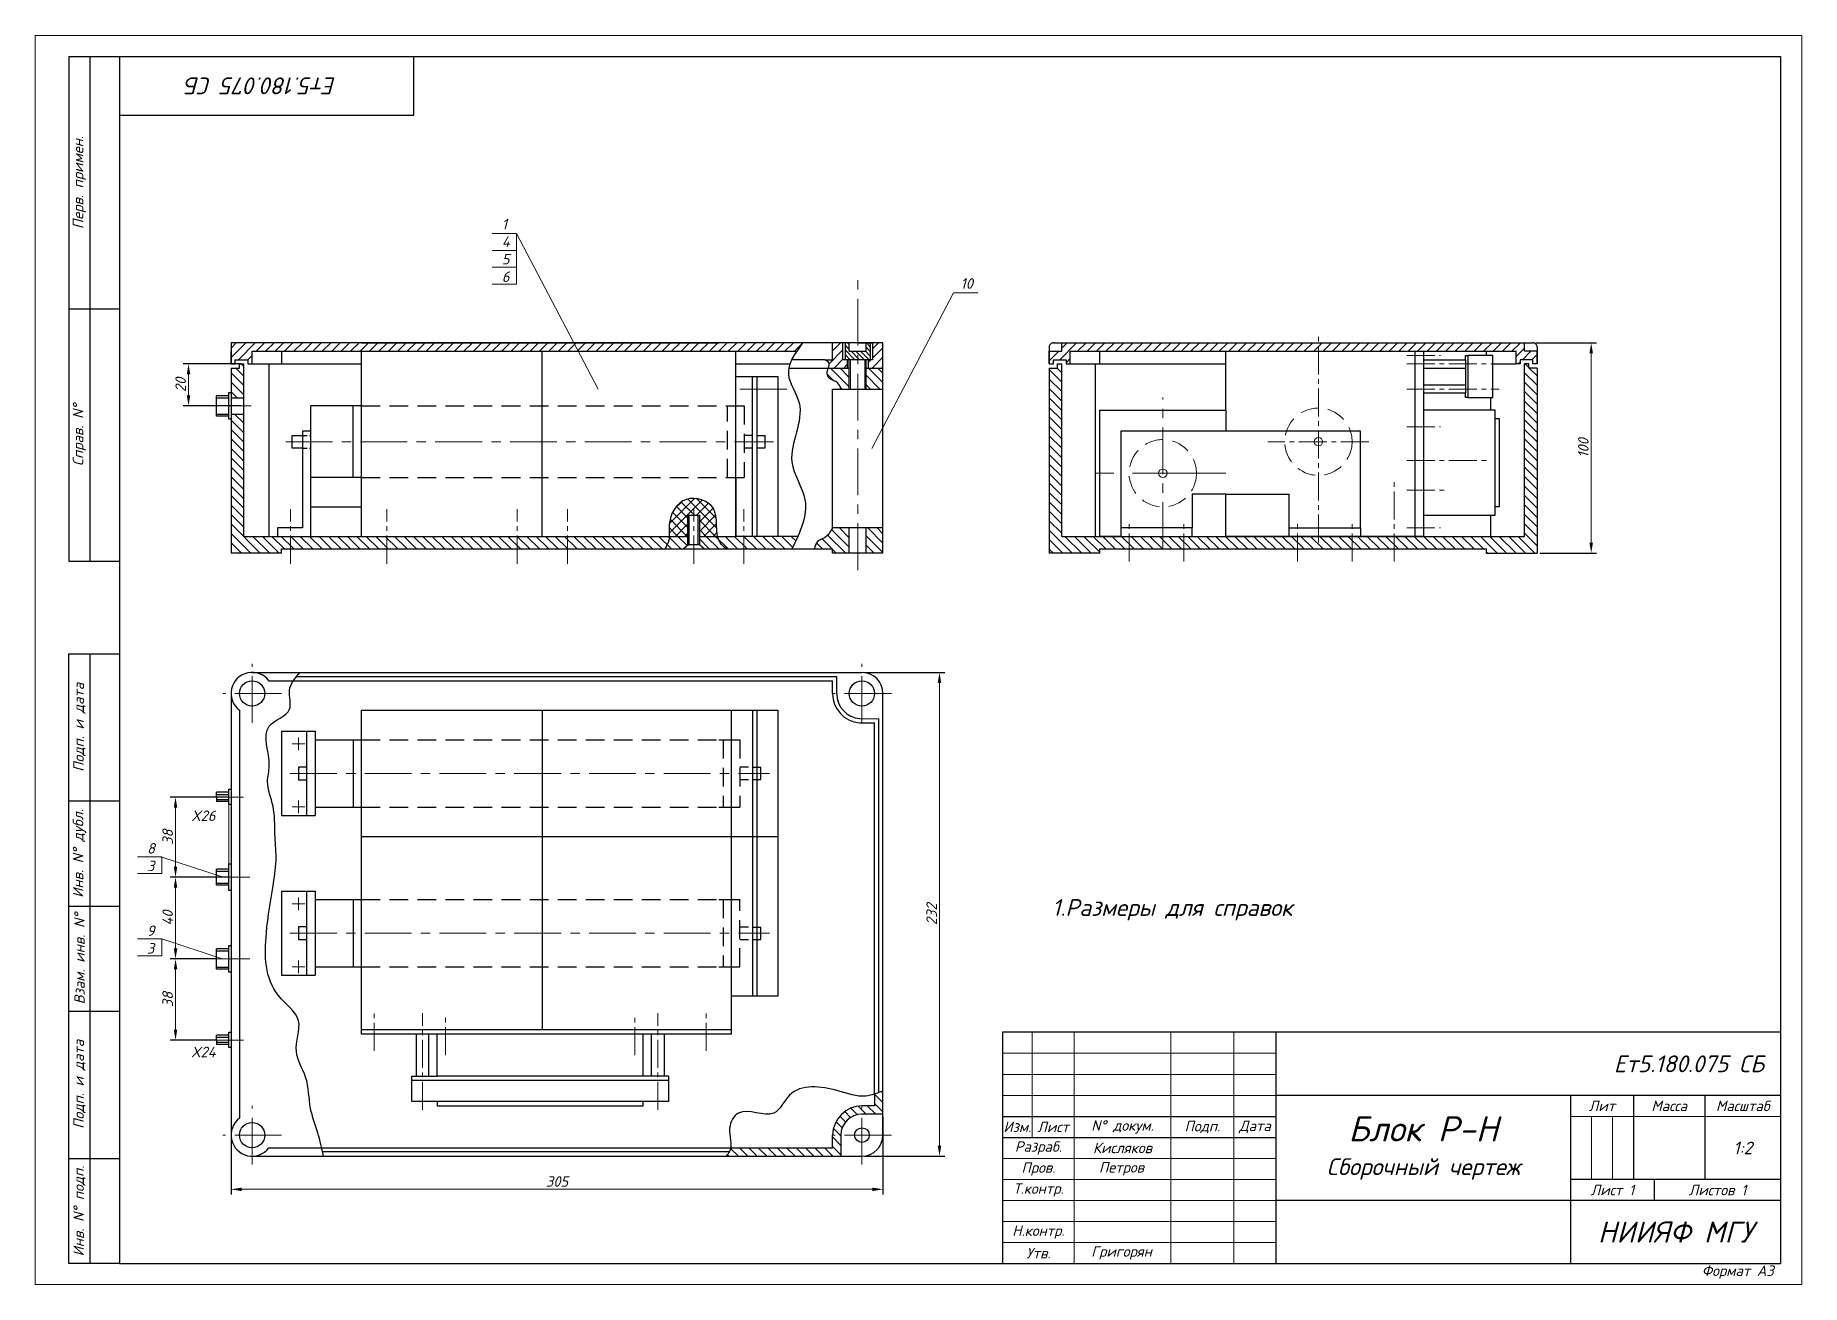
# Model space of a CAD drawing. Header units: millimetres. Extents: x 133 to 553, y -1 to 296.
import ezdxf

# ---------------------------------------------------------------- set-up
doc = ezdxf.new("R2010")
doc.units = ezdxf.units.MM
for name, pattern in [('ACAD_ISO10W100', [18, 12, -3, 0, -3]), ('CENTER', [50.8, 31.75, -6.35, 6.35, -6.35]), ('CENTER2', [28.575, 19.05, -3.175, 3.175, -3.175]), ('CENTERX2', [101.6, 63.5, -12.7, 12.7, -12.7]), ('HIDDEN2', [4.7625, 3.175, -1.5875]), ('HIDDENX2', [19.05, 12.7, -6.35])]:
    doc.linetypes.add(name, pattern=pattern)
doc.styles.add('Тип А Наклон', font='isocpeur.ttf', dxfattribs={"oblique": 15, "height": 2.5})
doc.dimstyles.new('ISO-25', dxfattribs={"dimtxt": 5, "dimasz": 2.5, "dimexe": 1.25, "dimexo": 0.625, "dimtad": 1, "dimtxsty": 'Тип А Наклон', "dimcen": 2.5, "dimadec": 0, "dimazin": 0, "dimtfac": 1, "dimtmove": 0, "dimatfit": 3, "dimfxl": 1, "dimlwd": 15, "dimarcsym": 0})

msp = doc.modelspace()

# ---------------------------------------------------------------- texts
at = {"linetype": 'CENTER', "lineweight": 15, "ltscale": 0.35, "insert": (187.635, 284.186), "char_height": 4, "width": 70, "attachment_point": 5, "rotation": 180, "style": 'Тип А Наклон'}
msp.add_mtext(' Ет5.180.075 СБ', dxfattribs=at)
at = {"lineweight": 18, "char_height": 2.5, "attachment_point": 5, "rotation": 90, "style": 'Тип А Наклон'}
for s, insert, width in [('{\\fISOCPEUR|b0|i0|c204|p34;Перв. примен.}', (143.135, 261.186), 60), ('{\\fISOCPEUR|b0|i0|c204|p34;Справ.\\fISOCPEUR|b0|i0|c0|p34; N%%D}', (143.135, 201.186), 60), ('{\\fISOCPEUR|b0|i0|c204|p34;Подп. и дата}', (143.135, 131.686), 35), ('{\\fISOCPEUR|b0|i0|c204|p34;Инв. \\fISOCPEUR|b0|i0|c0|p34;N%%D\\fISOCPEUR|b0|i0|c204|p34; дубл.}', (143.135, 101.686), 25), ('{\\fISOCPEUR|b0|i0|c204|p34;Взам. инв. \\fISOCPEUR|b0|i0|c0|p34;N%%D}', (143.135, 76.686), 25), ('{\\fISOCPEUR|b0|i0|c204|p34;Подп. и дата}', (143.135, 46.817), 34.73809), ('{\\fISOCPEUR|b0|i0|c204|p34;Инв. \\fISOCPEUR|b0|i0|c0|p34;N%%D\\fISOCPEUR|b0|i0|c204|p34; подп.}', (143.135, 16.686), 25)]:
    msp.add_mtext(s, dxfattribs=dict(at, insert=insert, width=width))
at = {"linetype": 'Continuous', "lineweight": 15, "ltscale": 0.35, "char_height": 2.5, "width": 3.30218, "style": 'Тип А Наклон'}
for s, insert, attachment_point in [('1\\P4\\P5\\P6', (243.562, 252.565), 1), ('10', (355.582, 238.449), 3), ('8\\P3', (159.198, 104.149), 1), ('9\\P3', (159.152, 84.555), 1)]:
    msp.add_mtext(s, dxfattribs=dict(at, insert=insert, attachment_point=attachment_point))
at = {"linetype": 'CENTER', "lineweight": 15, "ltscale": 0.35, "style": 'Тип А Наклон'}
for s, insert, char_height, width, attachment_point in [('\\pi6.9132;X26', (162.771, 111.922), 2.5, 19.74627, 1), ('1.Размеры для справок', (374.376, 88.301), 4, 199.17789, 4), ('\\pi6.7882;X24', (162.869, 55.741), 2.5, 19.74627, 1), ('                              Ет5.180.075 СБ', (487.635, 51.686), 4, 120, 5), ('{\\H2.4x;Блок Р-Н\\P\\H0.66669x;Сборочный чертеж}', (462.635, 31.686), 2.5, 70, 5), ('НИИЯФ МГУ', (522.635, 11.686), 5, 50, 5)]:
    msp.add_mtext(s, dxfattribs=dict(at, insert=insert, char_height=char_height, width=width, attachment_point=attachment_point))
at = {"lineweight": 18, "char_height": 2.5, "attachment_point": 5, "style": 'Тип А Наклон'}
for s, insert, width in [('{\\fISOCPEUR|b0|i0|c204|p34;Лит}', (505.135, 41.686), 15), ('{\\fISOCPEUR|b0|i0|c204|p34;Масса}', (521.135, 41.686), 17), ('{\\fISOCPEUR|b0|i0|c204|p34;Масштаб}', (538.635, 41.686), 18), ('{\\fISOCPEUR|b0|i0|c204|p34;Изм.}', (366.135, 36.686), 7), ('{\\fISOCPEUR|b0|i0|c204|p34;Лист}', (374.635, 36.686), 10), ('{\\fISOCPEUR|b0|i0|c0|p34;N%%D\\fISOCPEUR|b0|i0|c204|p34; докум.}', (391.135, 36.686), 23), ('{\\fISOCPEUR|b0|i0|c204|p34;Подп}.', (410.135, 36.686), 15), ('{\\fISOCPEUR|b0|i0|c204|p34;Дата}', (422.635, 36.686), 10), ('{\\fISOCPEUR|b0|i0|c204|p34;Разраб.}', (371.135, 31.686), 17), ('Кисляков', (391.135, 31.686), 23), ('{\\fISOCPEUR|b0|i0|c204|p34;Пров.}', (371.135, 26.686), 17), ('Петров', (390.905, 26.742), 23), ('{\\fISOCPEUR|b0|i0|c204|p34;Т}.{\\fISOCPEUR|b0|i0|c204|p34;контр.}', (371.135, 21.686), 17), ('Лист 1', (507.635, 21.686), 20), ('Листов 1', (532.635, 21.686), 30), ('{\\fISOCPEUR|b0|i0|c204|p34;Н.контр.}', (371.135, 11.686), 17), ('{\\fISOCPEUR|b0|i0|c204|p34;Утв.}', (371.135, 6.686), 17), ('Григорян', (390.905, 6.742), 23), ('{\\fISOCPEUR|b0|i0|c204|p34;Формат А\\fISOCPEUR|b0|i0|c0|p34;3}', (537.437, 2.162), 31.05491)]:
    msp.add_mtext(s, dxfattribs=dict(at, insert=insert, width=width))
at = {"linetype": 'ACAD_ISO10W100', "lineweight": 15, "ltscale": 0.35, "insert": (538.635, 31.686), "char_height": 3, "width": 18, "attachment_point": 5, "style": 'Тип А Наклон'}
msp.add_mtext('1:2', dxfattribs=at)

# ---------------------------------------------------------------- blocks, each defined once
blk = doc.blocks.new('*D8')
at = {"color": 0, "linetype": 'Continuous', "lineweight": -2, "ltscale": 0.35}
for p, q in [((489.44, 223.08), (503.84, 223.08)), ((490.35, 173.08), (503.84, 173.08))]:
    blk.add_line(p, q, dxfattribs=at)
at = {"color": 0, "linetype": 'Continuous', "lineweight": 15, "ltscale": 0.35}
blk.add_line((502.59, 220.58), (502.59, 175.58), dxfattribs=at)
for points in [[(502.17, 220.58), (503.01, 220.58), (502.59, 223.08)], [(502.17, 175.58), (503.01, 175.58), (502.59, 173.08)]]:
    blk.add_solid(points, dxfattribs=at)
at = {"layer": 'Defpoints', "color": 0, "linetype": 'Continuous', "lineweight": 15, "ltscale": 0.35}
for p in [(488.82, 223.08), (489.72, 173.08), (502.59, 173.08)]:
    blk.add_point(p, dxfattribs=at)
at = {"color": 0, "linetype": 'Continuous', "lineweight": 15, "ltscale": 0.35, "insert": (500.72, 198.08), "char_height": 2.5, "attachment_point": 5, "rotation": 90, "style": 'Тип А Наклон'}
blk.add_mtext('100', dxfattribs=at)
blk = doc.blocks.new('*D9')
at = {"color": 0, "linetype": 'Continuous', "lineweight": -2, "ltscale": 0.35}
for p, q in [((329.83, 144.74), (348.88, 144.74)), ((329.81, 29.74), (348.88, 29.74))]:
    blk.add_line(p, q, dxfattribs=at)
at = {"color": 0, "linetype": 'Continuous', "lineweight": 15, "ltscale": 0.35}
blk.add_line((347.63, 142.24), (347.63, 32.24), dxfattribs=at)
for points in [[(347.21, 142.24), (348.05, 142.24), (347.63, 144.74)], [(347.21, 32.24), (348.05, 32.24), (347.63, 29.74)]]:
    blk.add_solid(points, dxfattribs=at)
at = {"layer": 'Defpoints', "color": 0, "linetype": 'Continuous', "lineweight": 15, "ltscale": 0.35}
for p in [(329.21, 144.74), (329.18, 29.74), (347.63, 29.74)]:
    blk.add_point(p, dxfattribs=at)
at = {"color": 0, "linetype": 'Continuous', "lineweight": 15, "ltscale": 0.35, "insert": (345.76, 87.24), "char_height": 2.5, "attachment_point": 5, "rotation": 90, "style": 'Тип А Наклон'}
blk.add_mtext('232', dxfattribs=at)
blk = doc.blocks.new('*D10')
at = {"color": 0, "linetype": 'Continuous', "lineweight": -2, "ltscale": 0.35}
for p, q in [((179.18, 38.11), (179.18, 20.6)), ((334.18, 39.11), (334.18, 20.6))]:
    blk.add_line(p, q, dxfattribs=at)
at = {"color": 0, "linetype": 'Continuous', "lineweight": 15, "ltscale": 0.35}
blk.add_line((181.68, 21.85), (331.68, 21.85), dxfattribs=at)
for points in [[(181.68, 22.26), (181.68, 21.43), (179.18, 21.85)], [(331.68, 22.26), (331.68, 21.43), (334.18, 21.85)]]:
    blk.add_solid(points, dxfattribs=at)
at = {"layer": 'Defpoints', "color": 0, "linetype": 'Continuous', "lineweight": 15, "ltscale": 0.35}
for p in [(179.18, 38.74), (334.18, 39.74), (334.18, 21.85)]:
    blk.add_point(p, dxfattribs=at)
at = {"color": 0, "linetype": 'Continuous', "lineweight": 15, "ltscale": 0.35, "insert": (256.68, 23.72), "char_height": 2.5, "attachment_point": 5, "style": 'Тип А Наклон'}
blk.add_mtext('305', dxfattribs=at)
blk = doc.blocks.new('*D11')
at = {"color": 0, "linetype": 'Continuous', "lineweight": -2, "ltscale": 0.35}
for p, q in [((175.06, 96.06), (164.72, 96.06)), ((175.06, 76.61), (164.72, 76.61))]:
    blk.add_line(p, q, dxfattribs=at)
at = {"color": 0, "linetype": 'Continuous', "lineweight": 15, "ltscale": 0.35}
blk.add_line((165.97, 93.56), (165.97, 79.11), dxfattribs=at)
for points in [[(165.56, 93.56), (166.39, 93.56), (165.97, 96.06)], [(165.56, 79.11), (166.39, 79.11), (165.97, 76.61)]]:
    blk.add_solid(points, dxfattribs=at)
at = {"layer": 'Defpoints', "color": 0, "linetype": 'Continuous', "lineweight": 15, "ltscale": 0.35}
for p in [(175.68, 96.06), (165.97, 76.61), (175.68, 76.61)]:
    blk.add_point(p, dxfattribs=at)
at = {"color": 0, "linetype": 'Continuous', "lineweight": 15, "ltscale": 0.35, "insert": (164.1, 86.33), "char_height": 2.5, "attachment_point": 5, "rotation": 90, "style": 'Тип А Наклон'}
blk.add_mtext('40', dxfattribs=at)
blk = doc.blocks.new('*D12')
at = {"color": 0, "linetype": 'Continuous', "lineweight": -2, "ltscale": 0.35}
for p, q in [((181.56, 218.08), (167.81, 218.08)), ((181.56, 208.08), (167.81, 208.08))]:
    blk.add_line(p, q, dxfattribs=at)
at = {"color": 0, "linetype": 'Continuous', "lineweight": 15, "ltscale": 0.35}
blk.add_line((169.06, 215.58), (169.06, 210.58), dxfattribs=at)
for points in [[(168.65, 215.58), (169.48, 215.58), (169.06, 218.08)], [(168.65, 210.58), (169.48, 210.58), (169.06, 208.08)]]:
    blk.add_solid(points, dxfattribs=at)
at = {"layer": 'Defpoints', "color": 0, "linetype": 'Continuous', "lineweight": 15, "ltscale": 0.35}
for p in [(182.18, 218.08), (169.06, 208.08), (182.18, 208.08)]:
    blk.add_point(p, dxfattribs=at)
at = {"color": 0, "linetype": 'Continuous', "lineweight": 15, "ltscale": 0.35, "insert": (167.19, 213.08), "char_height": 2.5, "attachment_point": 5, "rotation": 90, "style": 'Тип А Наклон'}
blk.add_mtext('20', dxfattribs=at)
blk = doc.blocks.new('*D16')
at = {"color": 0, "linetype": 'Continuous', "lineweight": -2, "ltscale": 0.35}
for p, q in [((175.68, 76.61), (164.72, 76.61)), ((175.68, 57.3), (164.72, 57.3))]:
    blk.add_line(p, q, dxfattribs=at)
at = {"color": 0, "linetype": 'Continuous', "lineweight": 15, "ltscale": 0.35}
blk.add_line((165.97, 74.11), (165.97, 59.8), dxfattribs=at)
for points in [[(165.56, 74.11), (166.39, 74.11), (165.97, 76.61)], [(165.56, 59.8), (166.39, 59.8), (165.97, 57.3)]]:
    blk.add_solid(points, dxfattribs=at)
at = {"layer": 'Defpoints', "color": 0, "linetype": 'Continuous', "lineweight": 15, "ltscale": 0.35}
for p in [(176.31, 76.61), (165.97, 57.3), (176.31, 57.3)]:
    blk.add_point(p, dxfattribs=at)
at = {"color": 0, "linetype": 'Continuous', "lineweight": 15, "ltscale": 0.35, "insert": (164.1, 66.95), "char_height": 2.5, "attachment_point": 5, "rotation": 90, "style": 'Тип А Наклон'}
blk.add_mtext('38', dxfattribs=at)
blk = doc.blocks.new('*D19')
at = {"color": 0, "linetype": 'Continuous', "lineweight": -2, "ltscale": 0.35}
for p, q in [((178.56, 115.06), (164.72, 115.06)), ((178.56, 96.06), (164.72, 96.06))]:
    blk.add_line(p, q, dxfattribs=at)
at = {"color": 0, "linetype": 'Continuous', "lineweight": 15, "ltscale": 0.35}
blk.add_line((165.97, 112.56), (165.97, 98.56), dxfattribs=at)
for points in [[(165.56, 112.56), (166.39, 112.56), (165.97, 115.06)], [(165.56, 98.56), (166.39, 98.56), (165.97, 96.06)]]:
    blk.add_solid(points, dxfattribs=at)
at = {"layer": 'Defpoints', "color": 0, "linetype": 'Continuous', "lineweight": 15, "ltscale": 0.35}
for p in [(179.18, 115.06), (165.97, 96.06), (179.18, 96.06)]:
    blk.add_point(p, dxfattribs=at)
at = {"color": 0, "linetype": 'Continuous', "lineweight": 15, "ltscale": 0.35, "insert": (164.1, 105.56), "char_height": 2.5, "attachment_point": 5, "rotation": 90, "style": 'Тип А Наклон'}
blk.add_mtext('38', dxfattribs=at)

# ---------------------------------------------------------------- dimensions: what is measured, and where the dimension line sits
at = {"linetype": 'Continuous', "lineweight": 15, "ltscale": 0.35}
dim = msp.add_linear_dim(base=(502.591, 173.08), p1=(488.815, 223.08), p2=(489.725, 173.08), angle=90, text='100', dimstyle='ISO-25', dxfattribs=at)
dim.commit()
dim.dimension.update_dxf_attribs({"geometry": '*D8', "text_midpoint": (502.591, 198.08), "dimtype": 160})
for base, p1, p2, text, picture, middle in [((169.065, 208.08), (182.181, 218.08), (182.181, 208.08), '20', '*D12', (167.19, 213.08)), ((347.631, 29.737), (329.207, 144.737), (329.181, 29.737), '232', '*D9', (345.756, 87.237)), ((165.973, 96.057), (179.181, 115.057), (179.181, 96.057), '38', '*D19', (164.098, 105.557)), ((165.973, 76.609), (175.681, 96.057), (175.681, 76.609), '40', '*D11', (164.098, 86.333)), ((165.973, 57.299), (176.306, 76.609), (176.306, 57.299), '38', '*D16', (164.098, 66.954))]:
    dim = msp.add_linear_dim(base=base, p1=p1, p2=p2, angle=90, text=text, dimstyle='ISO-25', dxfattribs=at)
    dim.commit()
    dim.dimension.update_dxf_attribs({"geometry": picture, "text_midpoint": middle})
dim = msp.add_linear_dim(base=(334.181, 21.847), p1=(179.181, 38.737), p2=(334.181, 39.737), text='305', dimstyle='ISO-25', dxfattribs=at)
dim.commit()
dim.dimension.update_dxf_attribs({"geometry": '*D10', "text_midpoint": (256.681, 21.847), "dimtype": 160})

# ---------------------------------------------------------------- hatches: boundary and pattern name
at = {"linetype": 'Continuous', "lineweight": 15, "ltscale": 0.35}
h = msp.add_hatch(dxfattribs=at)
h.set_pattern_fill('ANSI31', color=256, scale=0.5, style=0)
h.paths.add_polyline_path([(184.181, 221.08), (195.681, 221.08), (195.681, 223.08), (179.181, 223.08), (179.181, 218.08), (180.181, 218.08), (180.181, 219.08), (183.181, 219.08), (183.181, 218.08), (184.181, 218.08)])
edge = h.paths.add_edge_path()
edge.add_spline(control_points=[(313.66, 221.08), (314.104, 221.747), (314.588, 222.414), (315.071, 223.08)], knot_values=[0, 0, 0, 0, 2.202165, 2.202165, 2.202165, 2.202165], degree=3, periodic=0)
edge.add_line((315.071, 223.08), (295.181, 223.08))
edge.add_line((295.181, 223.08), (295.181, 223.08))
edge.add_line((295.181, 223.08), (210.181, 223.08))
edge.add_line((210.181, 223.08), (210.181, 223.08))
edge.add_line((210.181, 223.08), (195.681, 223.08))
edge.add_line((195.681, 223.08), (195.681, 221.08))
edge.add_line((195.681, 221.08), (313.66, 221.08))
h = msp.add_hatch(dxfattribs=at)
h.set_pattern_fill('ANSI31', color=256, scale=0.5, style=0)
edge = h.paths.add_edge_path()
edge.add_line((325.681, 219.08), (324.681, 219.08))
edge.add_line((324.681, 219.08), (324.681, 223.08))
edge.add_line((324.681, 223.08), (322.181, 223.08))
edge.add_line((322.181, 223.08), (322.181, 221.08))
edge.add_line((322.181, 221.08), (322.181, 219.08))
edge.add_line((322.181, 219.08), (320.35, 219.08))
edge.add_spline(control_points=[(320.35, 219.08), (320.779, 218.866), (321.633, 218.438), (321.336, 217.532), (321.188, 217.08)], knot_values=[0, 0, 0, 0, 1.25512, 2.5010958, 2.5010958, 2.5010958, 2.5010958], degree=3, periodic=0)
edge.add_line((321.188, 217.08), (325.681, 217.08))
edge.add_line((325.681, 217.08), (325.681, 219.08))
h.paths.add_polyline_path([(334.181, 223.08), (331.681, 223.08), (331.681, 219.08), (330.681, 219.08), (330.681, 217.08), (334.181, 217.08)])
h = msp.add_hatch(dxfattribs=at)
h.set_pattern_fill('ANSI31', color=256, scale=0.25, angle=90, style=0)
h.set_pattern_definition([(135, (4, -40), (-0.561266, -0.561266), [])])
h.paths.add_polyline_path([(331.181, 219.08), (331.181, 223.08), (330.181, 223.08), (330.181, 221.08), (326.181, 221.08), (326.181, 223.08), (325.181, 223.08), (325.181, 219.08)])
h = msp.add_hatch(dxfattribs=at)
h.set_pattern_fill('ANSI31', color=256, scale=0.5, style=0)
h.paths.add_polyline_path([(437.725, 223.08), (415.725, 223.08), (376.725, 223.08), (376.725, 221.08), (373.725, 221.08), (373.725, 218.08), (374.725, 218.08), (374.725, 219.08), (377.725, 219.08), (377.725, 218.08), (378.725, 218.08), (378.725, 221.08), (437.725, 221.08)])
h.paths.add_polyline_path([(486.725, 223.08), (437.725, 223.08), (437.725, 221.08), (458.725, 221.08), (458.725, 221.08), (466.725, 221.08), (466.725, 221.08), (484.725, 221.08), (484.725, 218.08), (485.725, 218.08), (485.725, 219.08), (488.725, 219.08), (488.725, 218.08), (489.725, 218.08), (489.725, 221.08), (486.725, 221.08)])
h = msp.add_hatch(dxfattribs=at)
h.set_pattern_fill('ANSI31', color=256, scale=0.5, angle=90, style=0)
edge = h.paths.add_edge_path()
edge.add_line((326.181, 179.08), (322.181, 179.08))
edge.add_spline(control_points=[(322.181, 179.08), (321.666, 178.176), (320.824, 176.699), (318.349, 176.084), (318.037, 174.749), (317.881, 174.08)], knot_values=[0, 0, 0, 0, 3.0024989, 4.9023863, 6.8079568, 6.8079568, 6.8079568, 6.8079568], degree=3, periodic=0)
edge.add_line((317.881, 174.08), (322.181, 174.08))
edge.add_line((322.181, 174.08), (322.181, 173.08))
edge.add_line((322.181, 173.08), (326.181, 173.08))
edge.add_line((326.181, 173.08), (326.181, 179.08))
h.paths.add_polyline_path([(334.181, 179.08), (330.181, 179.08), (330.181, 173.08), (334.181, 173.08)])
edge = h.paths.add_edge_path()
edge.add_spline(control_points=[(312.535, 174.08), (313.018, 175.081), (313.501, 176.082), (313.942, 177.08)], knot_values=[48.1402511, 48.1402511, 48.1402511, 48.1402511, 51.2129329, 51.2129329, 51.2129329, 51.2129329], degree=3, periodic=0)
edge.add_line((313.942, 177.08), (301.121, 177.08))
edge.add_line((301.121, 177.08), (301.121, 174.08))
edge.add_line((301.121, 174.08), (312.535, 174.08))
edge = h.paths.add_edge_path()
edge.add_line((301.121, 177.08), (299.181, 177.08))
edge.add_line((299.181, 177.08), (299.181, 177.08))
edge.add_line((299.181, 177.08), (294.861, 177.08))
edge.add_spline(control_points=[(294.861, 177.08), (294.977, 176.549), (295.391, 175.412), (296.357, 174.56), (296.901, 174.08)], knot_values=[0, 0, 0, 0, 1.6430326, 3.753426, 3.753426, 3.753426, 3.753426], degree=3, periodic=0)
edge.add_line((296.901, 174.08), (301.121, 174.08))
edge.add_line((301.121, 174.08), (301.121, 177.08))
edge = h.paths.add_edge_path()
edge.add_spline(control_points=[(296.901, 174.08), (296.357, 174.56), (295.391, 175.412), (294.977, 176.549), (294.861, 177.08)], knot_values=[0, 0, 0, 0, 2.1103934, 3.753426, 3.753426, 3.753426, 3.753426], degree=3, periodic=0)
edge.add_line((294.861, 177.08), (290.522, 177.08))
edge.add_line((290.522, 177.08), (290.522, 175.08))
edge.add_line((290.522, 175.08), (291.681, 174.08))
edge.add_line((291.681, 174.08), (296.901, 174.08))
edge = h.paths.add_edge_path()
edge.add_line((287.826, 177.08), (283.373, 177.08))
edge.add_spline(control_points=[(283.373, 177.08), (283.359, 176.769), (283.244, 175.736), (282.72, 174.764), (282.351, 174.08)], knot_values=[27.1375638, 27.1375638, 27.1375638, 27.1375638, 28.0926628, 30.3630522, 30.3630522, 30.3630522, 30.3630522], degree=3, periodic=0)
edge.add_line((282.351, 174.08), (286.681, 174.08))
edge.add_line((286.681, 174.08), (287.826, 175.08))
edge.add_line((287.826, 175.08), (287.826, 177.08))
edge = h.paths.add_edge_path()
edge.add_spline(control_points=[(282.351, 174.08), (282.72, 174.764), (283.244, 175.736), (283.359, 176.769), (283.373, 177.08)], knot_values=[27.1375638, 27.1375638, 27.1375638, 27.1375638, 29.4079531, 30.3630522, 30.3630522, 30.3630522, 30.3630522], degree=3, periodic=0)
edge.add_line((283.373, 177.08), (259.181, 177.08))
edge.add_line((259.181, 177.08), (259.181, 174.08))
edge.add_line((259.181, 174.08), (282.351, 174.08))
h.paths.add_polyline_path([(247.181, 177.08), (216.181, 177.08), (216.181, 174.08), (247.181, 174.08)])
h.paths.add_polyline_path([(259.181, 177.08), (247.181, 177.08), (247.181, 174.08), (259.181, 174.08)])
h.paths.add_polyline_path([(216.181, 177.08), (210.181, 177.08), (198.181, 177.08), (198.181, 177.08), (193.294, 177.08), (193.294, 174.08), (216.181, 174.08)])
h.paths.add_polyline_path([(191.181, 174.08), (193.294, 174.08), (193.294, 177.08), (190.181, 177.08), (190.181, 177.08), (182.181, 177.08), (182.181, 206.159), (179.181, 206.159), (179.181, 173.08), (191.181, 173.08)])
h.paths.add_polyline_path([(182.181, 218.08), (181.181, 218.08), (181.181, 217.08), (179.181, 217.08), (179.181, 210.001), (182.181, 210.001)])
h = msp.add_hatch(dxfattribs=at)
h.set_pattern_fill('ANSI31', color=256, scale=0.5, angle=90, style=0)
edge = h.paths.add_edge_path()
edge.add_line((326.181, 217.08), (321.188, 217.08))
edge.add_spline(control_points=[(321.188, 217.08), (321.085, 216.813), (320.807, 216.088), (321.155, 214.206), (323.583, 214.025), (324.017, 212.615), (324.181, 212.08)], knot_values=[0, 0, 0, 0, 0.8601311, 2.336346, 4.918624, 6.4983913, 6.4983913, 6.4983913, 6.4983913], degree=3, periodic=0)
edge.add_line((324.181, 212.08), (326.181, 212.08))
edge.add_line((326.181, 212.08), (326.181, 217.08))
h.paths.add_polyline_path([(334.181, 217.08), (330.181, 217.08), (330.181, 212.08), (334.181, 212.08)])
h = msp.add_hatch(dxfattribs=at)
h.set_pattern_fill('ANSI31', color=256, scale=0.5, angle=90, style=0)
h.paths.add_polyline_path([(376.725, 218.08), (375.725, 218.08), (375.725, 217.08), (373.725, 217.08), (373.725, 173.08), (385.725, 173.08), (385.725, 174.08), (392.725, 174.08), (392.725, 177.08), (390.725, 177.08), (385.725, 177.08), (376.725, 177.08)])
h.paths.add_polyline_path([(400.725, 177.08), (392.725, 177.08), (392.725, 174.08), (400.725, 174.08)])
h.paths.add_polyline_path([(405.725, 177.08), (400.725, 177.08), (400.725, 174.08), (405.725, 174.08)])
h.paths.add_polyline_path([(432.725, 177.08), (430.725, 177.08), (415.725, 177.08), (407.725, 177.08), (405.725, 177.08), (405.725, 174.08), (432.725, 174.08)])
h.paths.add_polyline_path([(432.725, 177.08), (432.725, 174.08), (445.725, 174.08), (445.725, 177.08)])
h.paths.add_polyline_path([(455.725, 177.08), (447.725, 177.08), (445.725, 177.08), (445.725, 174.08), (455.725, 174.08)])
h.paths.add_polyline_path([(489.725, 217.08), (487.725, 217.08), (487.725, 218.08), (486.725, 218.08), (486.725, 177.08), (455.725, 177.08), (455.725, 174.08), (477.725, 174.08), (477.725, 173.08), (489.725, 173.08)])
h = msp.add_hatch(dxfattribs=at)
h.set_pattern_fill('ANSI37', color=256, scale=0.5, style=0)
edge = h.paths.add_edge_path()
edge.add_spline(control_points=[(294.861, 177.08), (294.382, 179.259), (295.576, 184.678), (286.478, 187.56), (282.938, 181.38), (283.412, 177.969), (283.373, 177.08)], knot_values=[3.753426, 3.753426, 3.753426, 3.753426, 10.4963298, 17.096126, 24.4063722, 27.1375638, 27.1375638, 27.1375638, 27.1375638], degree=3, periodic=0)
edge.add_line((283.373, 177.08), (287.826, 177.08))
edge.add_line((287.826, 177.08), (287.826, 182.08))
edge.add_line((287.826, 182.08), (290.522, 182.08))
edge.add_line((290.522, 182.08), (290.522, 177.08))
edge.add_line((290.522, 177.08), (294.861, 177.08))
h = msp.add_hatch(dxfattribs=at)
h.set_pattern_fill('ANSI31', color=256, scale=0.5, angle=90, style=0)
h.set_pattern_definition([(135, (4, 0), (-1.122532, -1.122532), [])])
edge = h.paths.add_edge_path()
edge.add_spline(control_points=[(334.181, 45.273), (333.515, 45.002), (332.848, 44.731), (332.181, 44.508)], knot_values=[0, 0, 0, 0, 2.0882816, 2.0882816, 2.0882816, 2.0882816], degree=3, periodic=0)
edge.add_line((332.181, 44.508), (332.181, 41.737))
edge.add_line((332.181, 41.737), (329.181, 41.737))
edge.add_line((329.181, 41.737), (329.181, 39.737))
edge.add_line((329.181, 39.737), (334.181, 39.737))
edge.add_line((334.181, 39.737), (334.181, 45.273))
edge = h.paths.add_edge_path()
edge.add_line((324.181, 34.737), (322.181, 34.737))
edge.add_line((322.181, 34.737), (322.181, 31.737))
edge.add_line((322.181, 31.737), (297.99, 31.737))
edge.add_spline(control_points=[(297.99, 31.737), (297.988, 31.726), (297.987, 31.715), (297.985, 31.705)], knot_values=[45.3107403, 45.3107403, 45.3107403, 45.3107403, 45.3452374, 45.3452374, 45.3452374, 45.3452374], degree=3, periodic=0)
edge.add_spline(control_points=[(297.953, 31.529), (297.965, 31.587), (297.976, 31.646), (297.985, 31.705)], knot_values=[45.3452374, 45.3452374, 45.3452374, 45.3452374, 45.5368296, 45.5368296, 45.5368296, 45.5368296], degree=3, periodic=0)
edge.add_spline(control_points=[(297.939, 31.469), (297.943, 31.484), (297.947, 31.5), (297.95, 31.515)], knot_values=[45.5520993, 45.5520993, 45.5520993, 45.5520993, 45.6032189, 45.6032189, 45.6032189, 45.6032189], degree=3, periodic=0)
edge.add_spline(control_points=[(297.933, 31.443), (297.935, 31.448), (297.936, 31.454), (297.937, 31.459)], knot_values=[45.6144489, 45.6144489, 45.6144489, 45.6144489, 45.6320964, 45.6320964, 45.6320964, 45.6320964], degree=3, periodic=0)
edge.add_spline(control_points=[(297.925, 31.411), (297.928, 31.421), (297.931, 31.432), (297.933, 31.443)], knot_values=[45.6320964, 45.6320964, 45.6320964, 45.6320964, 45.6677012, 45.6677012, 45.6677012, 45.6677012], degree=3, periodic=0)
edge.add_spline(control_points=[(297.922, 31.399), (297.912, 31.36), (297.902, 31.322), (297.89, 31.284)], knot_values=[45.6811757, 45.6811757, 45.6811757, 45.6811757, 45.8092809, 45.8092809, 45.8092809, 45.8092809], degree=3, periodic=0)
edge.add_spline(control_points=[(297.89, 31.284), (297.878, 31.245), (297.866, 31.207), (297.853, 31.169)], knot_values=[45.8092809, 45.8092809, 45.8092809, 45.8092809, 45.9393537, 45.9393537, 45.9393537, 45.9393537], degree=3, periodic=0)
edge.add_spline(control_points=[(297.836, 31.121), (297.84, 31.132), (297.844, 31.143), (297.848, 31.154)], knot_values=[45.9557541, 45.9557541, 45.9557541, 45.9557541, 45.9933461, 45.9933461, 45.9933461, 45.9933461], degree=3, periodic=0)
edge.add_spline(control_points=[(297.826, 31.096), (297.829, 31.105), (297.832, 31.113), (297.836, 31.121)], knot_values=[45.9933461, 45.9933461, 45.9933461, 45.9933461, 46.0220528, 46.0220528, 46.0220528, 46.0220528], degree=3, periodic=0)
edge.add_spline(control_points=[(297.816, 31.07), (297.819, 31.079), (297.823, 31.087), (297.826, 31.096)], knot_values=[46.0220528, 46.0220528, 46.0220528, 46.0220528, 46.0525989, 46.0525989, 46.0525989, 46.0525989], degree=3, periodic=0)
edge.add_spline(control_points=[(297.816, 31.07), (297.815, 31.067), (297.814, 31.065), (297.813, 31.063)], knot_values=[46.0525989, 46.0525989, 46.0525989, 46.0525989, 46.0603306, 46.0603306, 46.0603306, 46.0603306], degree=3, periodic=0)
edge.add_spline(control_points=[(297.813, 31.063), (297.797, 31.023), (297.781, 30.984), (297.763, 30.945)], knot_values=[46.0603306, 46.0603306, 46.0603306, 46.0603306, 46.1960042, 46.1960042, 46.1960042, 46.1960042], degree=3, periodic=0)
edge.add_spline(control_points=[(297.763, 30.945), (297.752, 30.921), (297.736, 30.888), (297.72, 30.855), (297.715, 30.846)], knot_values=[46.1960042, 46.1960042, 46.1960042, 46.1960042, 46.2805684, 46.3126689, 46.3126689, 46.3126689, 46.3126689], degree=3, periodic=0)
edge.add_spline(control_points=[(297.698, 30.811), (297.702, 30.82), (297.707, 30.829), (297.712, 30.838)], knot_values=[46.3213147, 46.3213147, 46.3213147, 46.3213147, 46.3531648, 46.3531648, 46.3531648, 46.3531648], degree=3, periodic=0)
edge.add_spline(control_points=[(297.688, 30.792), (297.691, 30.798), (297.694, 30.803), (297.697, 30.809)], knot_values=[46.3557023, 46.3557023, 46.3557023, 46.3557023, 46.3756074, 46.3756074, 46.3756074, 46.3756074], degree=3, periodic=0)
edge.add_spline(control_points=[(297.672, 30.762), (297.677, 30.772), (297.682, 30.782), (297.688, 30.792)], knot_values=[46.3756074, 46.3756074, 46.3756074, 46.3756074, 46.4109271, 46.4109271, 46.4109271, 46.4109271], degree=3, periodic=0)
edge.add_spline(control_points=[(297.665, 30.751), (297.667, 30.755), (297.67, 30.758), (297.672, 30.762)], knot_values=[46.4109271, 46.4109271, 46.4109271, 46.4109271, 46.4243555, 46.4243555, 46.4243555, 46.4243555], degree=3, periodic=0)
edge.add_spline(control_points=[(297.665, 30.751), (297.645, 30.714), (297.624, 30.678), (297.603, 30.642)], knot_values=[46.4243555, 46.4243555, 46.4243555, 46.4243555, 46.554147, 46.554147, 46.554147, 46.554147], degree=3, periodic=0)
edge.add_spline(control_points=[(297.603, 30.642), (297.581, 30.606), (297.559, 30.571), (297.536, 30.536)], knot_values=[46.554147, 46.554147, 46.554147, 46.554147, 46.6823546, 46.6823546, 46.6823546, 46.6823546], degree=3, periodic=0)
edge.add_spline(control_points=[(297.507, 30.492), (297.514, 30.502), (297.52, 30.512), (297.527, 30.522)], knot_values=[46.6989157, 46.6989157, 46.6989157, 46.6989157, 46.735673, 46.735673, 46.735673, 46.735673], degree=3, periodic=0)
edge.add_spline(control_points=[(297.492, 30.469), (297.497, 30.477), (297.502, 30.484), (297.507, 30.492)], knot_values=[46.735673, 46.735673, 46.735673, 46.735673, 46.7630802, 46.7630802, 46.7630802, 46.7630802], degree=3, periodic=0)
edge.add_spline(control_points=[(297.465, 30.43), (297.474, 30.443), (297.483, 30.456), (297.492, 30.469)], knot_values=[46.7634642, 46.7634642, 46.7634642, 46.7634642, 46.8108463, 46.8108463, 46.8108463, 46.8108463], degree=3, periodic=0)
edge.add_spline(control_points=[(297.459, 30.421), (297.424, 30.37), (297.387, 30.32), (297.35, 30.269)], knot_values=[46.8220209, 46.8220209, 46.8220209, 46.8220209, 47.007746, 47.007746, 47.007746, 47.007746], degree=3, periodic=0)
edge.add_spline(control_points=[(297.35, 30.269), (297.311, 30.216), (297.27, 30.164), (297.229, 30.111)], knot_values=[47.007746, 47.007746, 47.007746, 47.007746, 47.2037682, 47.2037682, 47.2037682, 47.2037682], degree=3, periodic=0)
edge.add_spline(control_points=[(297.229, 30.111), (297.223, 30.103), (297.217, 30.096), (297.211, 30.088)], knot_values=[47.2037682, 47.2037682, 47.2037682, 47.2037682, 47.2324061, 47.2324061, 47.2324061, 47.2324061], degree=3, periodic=0)
edge.add_spline(control_points=[(297.211, 30.088), (297.199, 30.072), (297.186, 30.056), (297.174, 30.04)], knot_values=[47.2324061, 47.2324061, 47.2324061, 47.2324061, 47.2916089, 47.2916089, 47.2916089, 47.2916089], degree=3, periodic=0)
edge.add_spline(control_points=[(297.174, 30.04), (297.164, 30.028), (297.155, 30.017), (297.145, 30.005)], knot_values=[47.2916089, 47.2916089, 47.2916089, 47.2916089, 47.3361923, 47.3361923, 47.3361923, 47.3361923], degree=3, periodic=0)
edge.add_spline(control_points=[(297.145, 30.005), (297.134, 29.991), (297.123, 29.977), (297.111, 29.963)], knot_values=[47.3361923, 47.3361923, 47.3361923, 47.3361923, 47.3884718, 47.3884718, 47.3884718, 47.3884718], degree=3, periodic=0)
edge.add_spline(control_points=[(297.106, 29.956), (297.047, 29.883), (296.987, 29.81), (296.927, 29.737)], knot_values=[47.3971893, 47.3971893, 47.3971893, 47.3971893, 47.6714467, 47.6714467, 47.6714467, 47.6714467], degree=3, periodic=0)
edge.add_line((296.927, 29.737), (324.181, 29.737))
edge.add_line((324.181, 29.737), (324.181, 34.737))
h.paths.add_polyline_path([(329.181, 39.737), (329.181, 41.737, 0.395541), (322.181, 34.737), (324.181, 34.737, -0.4142136)])

# ---------------------------------------------------------------- linework, layer by layer
at = {"lineweight": 15}
for p, q in [((132.635, 296.186), (132.635, -0.814)), ((552.635, 296.186), (132.635, 296.186)), ((552.635, -0.814), (552.635, 296.186)), ((369.635, 59.186), (369.635, 34.186)), ((379.635, 59.186), (379.635, 4.186)), ((402.635, 59.186), (402.635, 4.186)), ((417.635, 59.186), (417.635, 4.186)), ((362.635, 54.186), (427.635, 54.186)), ((362.635, 49.186), (427.635, 49.186)), ((362.635, 44.186), (427.635, 44.186)), ((547.635, 39.186), (497.635, 39.186)), ((362.635, 29.186), (427.635, 29.186)), ((362.635, 24.186), (427.635, 24.186)), ((362.635, 19.186), (427.635, 19.186)), ((362.635, 14.186), (427.635, 14.186)), ((362.635, 9.186), (427.635, 9.186)), ((132.635, -0.814), (552.635, -0.814))]:
    msp.add_line(p, q, dxfattribs=at)
at = {"lineweight": 18}
msp.add_line((552.635, 296.186), (547.635, 296.186), dxfattribs=at)
at = {"lineweight": 30}
for p, q in [((140.635, 291.186), (152.635, 291.186)), ((140.635, 291.186), (140.635, 231.186)), ((145.635, 171.186), (145.635, 291.186)), ((152.635, 291.186), (547.635, 291.186)), ((152.635, 291.186), (152.635, 4.186)), ((222.635, 277.186), (222.635, 291.186)), ((547.635, 291.186), (547.635, 4.186)), ((152.635, 277.186), (222.635, 277.186)), ((140.635, 231.186), (140.635, 171.186)), ((140.635, 231.186), (152.635, 231.186)), ((140.635, 171.186), (152.635, 171.186)), ((140.635, 114.186), (140.635, 149.186)), ((140.635, 149.186), (152.635, 149.186)), ((145.635, 4.186), (145.635, 149.186)), ((140.635, 89.186), (140.635, 114.186)), ((140.635, 114.186), (152.635, 114.186)), ((140.635, 64.186), (140.635, 89.186)), ((140.635, 89.186), (152.635, 89.186)), ((140.635, 29.186), (140.635, 64.186)), ((140.635, 64.186), (152.635, 64.186)), ((547.635, 59.186), (362.635, 59.186)), ((362.635, 59.186), (362.635, 4.186)), ((427.635, 59.186), (427.635, 4.186)), ((547.635, 44.186), (427.635, 44.186)), ((497.635, 44.186), (497.635, 4.186)), ((512.635, 44.186), (512.635, 24.186)), ((529.635, 44.186), (529.635, 24.186)), ((362.635, 39.186), (427.635, 39.186)), ((362.635, 34.186), (427.635, 34.186)), ((140.635, 4.186), (140.635, 29.186)), ((140.635, 29.186), (152.635, 29.186)), ((547.635, 24.186), (497.635, 24.186)), ((517.635, 19.186), (517.635, 24.186)), ((497.635, 19.186), (427.635, 19.186)), ((547.635, 19.186), (497.635, 19.186)), ((145.635, 4.186), (140.635, 4.186)), ((152.635, 4.186), (145.635, 4.186)), ((152.635, 4.186), (547.635, 4.186))]:
    msp.add_line(p, q, dxfattribs=at)
at = {"linetype": 'Continuous', "lineweight": 15, "ltscale": 0.35}
for p, q in [((247.039, 249.067), (241.289, 249.067)), ((266.47, 212.101), (247.039, 249.067)), ((247.039, 249.067), (247.039, 237.067)), ((247.039, 245.067), (241.289, 245.067)), ((247.039, 241.067), (241.289, 241.067)), ((247.039, 237.067), (241.289, 237.067)), ((331.526, 197.985), (350.957, 234.952)), ((350.957, 234.952), (356.707, 234.952)), ((334.181, 173.08), (334.181, 223.08)), ((326.481, 212.08), (326.481, 219.08)), ((329.881, 212.08), (329.881, 219.08)), ((183.944, 208.08), (174.245, 208.08)), ((182.096, 115.057), (172.397, 115.057)), ((178.681, 96.057), (178.681, 115.057)), ((162.676, 100.913), (156.926, 100.913)), ((177.044, 96.175), (162.5, 100.913)), ((162.676, 100.913), (162.676, 96.913)), ((162.676, 96.913), (156.926, 96.913)), ((183.659, 96.057), (173.96, 96.057)), ((162.676, 81.375), (156.926, 81.375)), ((177.044, 76.638), (162.676, 81.375)), ((162.676, 81.375), (162.676, 77.375)), ((162.676, 77.375), (156.926, 77.375)), ((183.659, 76.609), (173.96, 76.609)), ((182.096, 57.299), (172.757, 57.299)), ((497.635, 39.186), (502.635, 39.186)), ((502.635, 39.186), (507.635, 39.186)), ((502.635, 39.186), (502.635, 24.186)), ((507.635, 39.186), (507.635, 24.186))]:
    msp.add_line(p, q, dxfattribs=at)
at = {"linetype": 'CENTER', "lineweight": 15, "ltscale": 0.35}
for p, q in [((328.181, 169.08), (328.181, 238.08)), ((204.681, 218.08), (195.181, 218.08)), ((300.181, 212.08), (312.181, 212.08)), ((400.725, 174.08), (400.725, 210.08)), ((192.181, 199.58), (308.181, 199.58)), ((184.181, 132.737), (184.181, 146.737)), ((329.181, 132.737), (329.181, 146.737)), ((191.181, 139.737), (177.181, 139.737)), ((336.181, 139.737), (322.181, 139.737)), ((193.181, 120.737), (307.181, 120.737)), ((193.181, 82.737), (307.181, 82.737)), ((184.181, 27.737), (184.181, 41.737)), ((329.181, 27.737), (329.181, 41.737)), ((191.181, 34.737), (177.181, 34.737)), ((336.181, 34.737), (322.181, 34.737))]:
    msp.add_line(p, q, dxfattribs=at)
at = {"linetype": 'Continuous', "lineweight": 30, "ltscale": 0.35}
for p, q in [((334.181, 223.08), (179.181, 223.08)), ((179.181, 223.08), (179.181, 218.08)), ((210.181, 223.08), (295.181, 223.08)), ((322.181, 221.08), (322.181, 223.08)), ((324.681, 219.08), (324.681, 223.08)), ((325.181, 223.08), (325.181, 219.08)), ((326.181, 221.08), (326.181, 223.08)), ((328.181, 223.08), (331.681, 223.08)), ((330.181, 221.08), (330.181, 223.08)), ((331.181, 223.08), (331.181, 219.08)), ((331.681, 223.08), (331.681, 219.08)), ((334.181, 173.08), (334.181, 223.08)), ((374.634, 223.08), (488.815, 223.08)), ((376.725, 221.08), (376.725, 223.08)), ((415.725, 223.08), (462.725, 223.08)), ((486.725, 221.08), (486.725, 223.08)), ((179.181, 218.08), (179.181, 221.08)), ((180.181, 218.08), (180.181, 219.08)), ((180.181, 219.08), (183.181, 219.08)), ((183.181, 219.08), (183.181, 218.08)), ((184.181, 218.08), (184.181, 221.08)), ((184.181, 221.08), (313.66, 221.08)), ((191.181, 221.08), (191.181, 218.08)), ((210.181, 177.08), (210.181, 221.08)), ((253.181, 177.08), (253.181, 221.08)), ((299.181, 177.08), (299.181, 221.08)), ((320.35, 219.08), (312.485, 219.08)), ((320.35, 219.08), (322.181, 219.08)), ((322.181, 219.08), (322.181, 221.512)), ((331.681, 219.08), (324.681, 219.08)), ((325.681, 219.08), (325.681, 217.08)), ((326.181, 221.08), (330.181, 221.08)), ((326.181, 212.08), (326.181, 219.08)), ((330.181, 212.08), (330.181, 219.08)), ((330.681, 219.08), (330.681, 217.08)), ((373.725, 222.08), (373.725, 218.08)), ((373.725, 218.08), (373.725, 221.08)), ((373.725, 218.08), (373.725, 221.08)), ((373.725, 221.08), (376.725, 221.08)), ((374.725, 218.08), (374.725, 219.08)), ((374.725, 219.08), (377.725, 219.08)), ((374.725, 218.08), (374.725, 219.08)), ((374.725, 219.08), (377.725, 219.08)), ((377.725, 219.08), (377.725, 218.08)), ((377.725, 219.08), (377.725, 218.08)), ((378.725, 218.08), (378.725, 221.08)), ((378.725, 221.08), (484.725, 221.08)), ((378.725, 218.08), (378.725, 221.08)), ((385.725, 218.08), (385.725, 221.08)), ((415.725, 207.08), (415.725, 221.08)), ((460.725, 177.08), (460.725, 221.08)), ((462.725, 221.08), (462.725, 177.08)), ((462.725, 219.08), (472.725, 219.08)), ((472.725, 219.08), (472.725, 220.08)), ((472.725, 220.08), (473.225, 220.08)), ((472.725, 219.08), (472.725, 211.08)), ((473.225, 220.08), (473.225, 210.08)), ((479.225, 220.08), (473.225, 220.08)), ((477.725, 220.08), (477.725, 221.08)), ((479.225, 210.08), (479.225, 220.08)), ((484.725, 218.08), (484.725, 221.08)), ((484.725, 218.08), (484.725, 221.08)), ((488.725, 219.08), (485.725, 219.08)), ((485.725, 219.08), (485.725, 218.08)), ((488.725, 219.08), (485.725, 219.08)), ((485.725, 219.08), (485.725, 218.08)), ((489.725, 221.08), (486.725, 221.08)), ((488.725, 218.08), (488.725, 219.08)), ((488.725, 218.08), (488.725, 219.08)), ((489.725, 222.08), (489.725, 218.08)), ((489.725, 218.08), (489.725, 221.08)), ((489.725, 218.08), (489.725, 221.08)), ((179.181, 218.08), (180.181, 218.08)), ((179.181, 217.08), (179.181, 173.08)), ((179.181, 217.08), (181.181, 217.08)), ((181.181, 217.08), (181.181, 218.08)), ((181.181, 218.08), (182.181, 218.08)), ((182.181, 177.08), (182.181, 218.08)), ((183.181, 218.08), (184.181, 218.08)), ((184.181, 218.08), (210.181, 218.08)), ((188.181, 218.08), (188.181, 177.08)), ((299.181, 218.08), (312.059, 218.08)), ((299.181, 215.08), (309.181, 215.08)), ((303.181, 201.08), (303.181, 215.08)), ((304.181, 215.08), (304.181, 201.08)), ((309.181, 215.08), (309.181, 177.08)), ((311.779, 217.08), (326.181, 217.08)), ((330.181, 217.08), (334.181, 217.08)), ((373.725, 218.08), (374.725, 218.08)), ((373.725, 218.08), (374.725, 218.08)), ((373.725, 217.08), (373.725, 173.08)), ((373.725, 217.08), (375.725, 217.08)), ((375.725, 217.08), (375.725, 218.08)), ((375.725, 218.08), (376.725, 218.08)), ((376.725, 177.08), (376.725, 218.08)), ((377.725, 218.08), (378.725, 218.08)), ((377.725, 218.08), (378.725, 218.08)), ((378.725, 218.08), (415.725, 218.08)), ((384.725, 177.08), (384.725, 218.08)), ((462.725, 217.08), (472.725, 217.08)), ((479.225, 218.08), (484.725, 218.08)), ((485.725, 218.08), (484.725, 218.08)), ((485.725, 218.08), (484.725, 218.08)), ((486.725, 177.08), (486.725, 218.08)), ((487.725, 218.08), (486.725, 218.08)), ((487.725, 218.08), (486.725, 218.08)), ((487.725, 217.08), (487.725, 218.08)), ((487.725, 217.08), (487.725, 218.08)), ((489.725, 217.08), (487.725, 217.08)), ((489.725, 217.08), (487.725, 217.08)), ((489.725, 218.08), (488.725, 218.08)), ((489.725, 218.08), (488.725, 218.08)), ((489.725, 217.08), (489.725, 173.08)), ((175.681, 208.08), (175.681, 210.501)), ((178.681, 210.501), (175.681, 210.501)), ((175.681, 210.001), (178.681, 210.001)), ((178.681, 204.909), (178.681, 211.251)), ((178.681, 211.251), (179.181, 211.251)), ((179.181, 210.001), (182.181, 210.001)), ((322.181, 179.08), (322.181, 212.08)), ((322.181, 212.08), (334.181, 212.08)), ((462.725, 213.08), (472.725, 213.08)), ((472.725, 211.08), (462.725, 211.08)), ((472.725, 210.08), (472.725, 211.08)), ((473.225, 210.08), (472.725, 210.08)), ((473.225, 210.08), (479.225, 210.08)), ((478.725, 207.08), (478.725, 210.08)), ((175.681, 205.659), (175.681, 208.08)), ((175.681, 206.159), (178.681, 206.159)), ((179.181, 206.159), (182.181, 206.159)), ((198.181, 191.08), (198.181, 208.08)), ((210.181, 208.08), (198.181, 208.08)), ((208.181, 191.08), (208.181, 208.08)), ((385.725, 177.08), (385.725, 207.08)), ((385.725, 207.08), (415.725, 207.08)), ((415.725, 207.08), (415.725, 202.08)), ((479.725, 207.08), (462.725, 207.08)), ((479.725, 182.08), (479.725, 207.08)), ((178.681, 205.659), (175.681, 205.659)), ((179.181, 204.909), (178.681, 204.909)), ((198.181, 202.08), (196.181, 202.08)), ((196.181, 202.08), (196.181, 201.08)), ((198.181, 177.08), (198.181, 202.08)), ((415.725, 202.08), (390.725, 202.08)), ((390.725, 202.08), (390.725, 177.08)), ((447.725, 202.08), (415.725, 202.08)), ((447.725, 179.08), (447.725, 202.08)), ((479.725, 205.08), (480.725, 205.08)), ((480.725, 205.08), (480.725, 184.08)), ((193.681, 198.08), (193.681, 201.08)), ((193.681, 201.08), (196.181, 201.08)), ((196.181, 198.08), (193.681, 198.08)), ((196.181, 201.08), (196.181, 179.08)), ((303.181, 177.08), (303.181, 201.08)), ((304.181, 201.08), (304.181, 177.08)), ((210.181, 191.08), (198.181, 191.08)), ((299.181, 191.08), (299.181, 177.08)), ((415.725, 187.08), (407.725, 187.08)), ((407.725, 187.08), (407.725, 179.08)), ((415.725, 177.08), (415.725, 187.08)), ((415.725, 187.08), (430.725, 187.08)), ((430.725, 187.08), (430.725, 177.08)), ((198.181, 184.08), (210.181, 184.08)), ((287.826, 175.08), (287.826, 182.08)), ((287.826, 182.08), (290.522, 182.08)), ((288.076, 175.08), (288.076, 182.08)), ((290.272, 175.08), (290.272, 182.08)), ((290.522, 182.08), (290.522, 175.08)), ((462.725, 182.08), (479.725, 182.08)), ((478.725, 177.08), (478.725, 182.08)), ((480.725, 184.08), (479.725, 184.08)), ((182.181, 177.08), (287.826, 177.08)), ((196.181, 179.08), (190.181, 179.08)), ((190.181, 179.08), (190.181, 177.08)), ((190.181, 177.08), (198.181, 177.08)), ((210.181, 177.08), (287.826, 177.08)), ((290.522, 177.08), (299.181, 177.08)), ((313.942, 177.08), (299.181, 177.08)), ((334.181, 179.08), (322.181, 179.08)), ((326.181, 173.08), (326.181, 179.08)), ((330.181, 173.08), (330.181, 179.08)), ((376.725, 177.08), (486.725, 177.08)), ((390.725, 177.08), (385.725, 177.08)), ((407.725, 179.08), (390.725, 179.08)), ((390.725, 177.08), (407.725, 177.08)), ((407.725, 177.08), (407.725, 179.08)), ((407.725, 177.08), (415.725, 177.08)), ((430.725, 177.08), (415.725, 177.08)), ((430.725, 179.08), (447.725, 179.08)), ((447.725, 177.08), (430.725, 177.08)), ((447.725, 179.08), (447.725, 177.08)), ((460.725, 177.08), (447.725, 177.08)), ((462.725, 177.08), (460.725, 177.08)), ((191.181, 173.08), (179.181, 173.08)), ((191.181, 173.08), (191.181, 174.08)), ((191.181, 174.08), (322.181, 174.08)), ((286.681, 174.08), (287.826, 175.08)), ((286.681, 174.08), (286.681, 174.08)), ((290.522, 175.08), (287.826, 175.08)), ((287.826, 175.08), (288.076, 175.08)), ((291.681, 174.08), (290.522, 175.08)), ((322.181, 173.08), (322.181, 174.08)), ((334.181, 173.08), (322.181, 173.08)), ((385.725, 173.08), (373.725, 173.08)), ((385.725, 173.08), (385.725, 174.08)), ((385.725, 174.08), (477.725, 174.08)), ((477.725, 173.08), (477.725, 174.08)), ((477.725, 173.08), (489.725, 173.08)), ((184.181, 144.737), (329.181, 144.737)), ((323.181, 143.716), (194.712, 143.716)), ((323.182, 139.662), (323.181, 143.716)), ((179.181, 139.737), (179.181, 34.737)), ((188.197, 142.716), (322.181, 142.716)), ((322.181, 139.737), (322.181, 142.716)), ((334.181, 34.737), (334.181, 139.737)), ((181.181, 135.737), (181.181, 38.737)), ((210.181, 128.737), (210.181, 135.737)), ((210.181, 135.737), (298.181, 135.737)), ((253.181, 135.737), (253.181, 59.737)), ((298.181, 135.737), (309.181, 135.737)), ((298.181, 58.737), (298.181, 135.737)), ((303.181, 135.737), (303.181, 67.737)), ((304.181, 135.737), (304.181, 67.737)), ((309.181, 135.737), (309.181, 67.737)), ((191.181, 130.737), (199.181, 130.737)), ((191.181, 130.737), (191.181, 110.737)), ((197.181, 110.737), (197.181, 130.737)), ((199.181, 130.737), (199.181, 110.737)), ((328.594, 132.761), (332.181, 132.761)), ((328.678, 133.758), (333.181, 133.737)), ((332.181, 44.508), (332.181, 132.761)), ((333.181, 44.872), (333.181, 133.737)), ((199.181, 128.737), (211.181, 128.737)), ((208.181, 128.737), (208.181, 112.737)), ((210.181, 58.737), (210.181, 128.737)), ((295.181, 128.737), (300.181, 128.737)), ((197.181, 122.237), (195.181, 122.237)), ((195.181, 122.237), (195.181, 119.237)), ((197.181, 120.737), (197.181, 122.237)), ((195.181, 119.237), (197.181, 119.237)), ((175.681, 115.057), (175.681, 116.247)), ((178.681, 116.247), (175.681, 116.247)), ((175.681, 115.747), (178.681, 115.747)), ((175.681, 115.057), (175.681, 114.057)), ((175.681, 114.557), (178.681, 114.557)), ((178.681, 114.057), (175.681, 114.057)), ((178.681, 113.307), (178.681, 116.997)), ((178.681, 116.997), (179.181, 116.997)), ((179.181, 113.307), (178.681, 113.307)), ((191.181, 110.737), (199.181, 110.737)), ((199.181, 112.737), (211.181, 112.737)), ((295.181, 112.737), (300.181, 112.737)), ((210.181, 105.737), (299.181, 105.737)), ((299.181, 105.737), (309.181, 105.737)), ((175.681, 96.057), (175.681, 97.978)), ((178.681, 97.978), (175.681, 97.978)), ((175.681, 97.478), (178.681, 97.478)), ((178.681, 92.886), (178.681, 99.228)), ((178.681, 99.228), (179.181, 99.228)), ((175.681, 94.136), (175.681, 96.057)), ((175.681, 94.636), (178.681, 94.636)), ((178.681, 94.136), (175.681, 94.136)), ((179.181, 92.886), (178.681, 92.886)), ((191.181, 92.737), (199.181, 92.737)), ((191.181, 92.737), (191.181, 72.737)), ((197.181, 72.737), (197.181, 92.737)), ((199.181, 92.737), (199.181, 72.737)), ((199.181, 90.737), (211.181, 90.737)), ((208.181, 90.737), (208.181, 74.737)), ((295.181, 90.737), (300.181, 90.737)), ((197.181, 84.237), (195.181, 84.237)), ((195.181, 84.237), (195.181, 81.237)), ((197.181, 82.737), (197.181, 84.237)), ((195.181, 81.237), (197.181, 81.237)), ((175.681, 76.609), (175.681, 79.03)), ((178.681, 79.03), (175.681, 79.03)), ((175.681, 78.53), (178.681, 78.53)), ((175.681, 74.188), (175.681, 76.609)), ((178.681, 73.438), (178.681, 79.78)), ((178.681, 79.78), (179.181, 79.78)), ((175.681, 74.688), (178.681, 74.688)), ((178.681, 74.188), (175.681, 74.188)), ((179.181, 73.438), (178.681, 73.438)), ((191.181, 72.737), (199.181, 72.737)), ((199.181, 74.737), (211.181, 74.737)), ((295.181, 74.737), (300.181, 74.737)), ((309.181, 67.737), (298.181, 67.737)), ((178.681, 55.549), (178.681, 59.24)), ((178.681, 59.24), (179.181, 59.24)), ((298.181, 59.737), (210.181, 59.737)), ((175.681, 57.299), (175.681, 58.49)), ((178.681, 58.49), (175.681, 58.49)), ((175.681, 57.99), (178.681, 57.99)), ((175.681, 57.299), (175.681, 56.299)), ((175.681, 56.799), (178.681, 56.799)), ((178.681, 56.299), (175.681, 56.299)), ((179.181, 55.549), (178.681, 55.549)), ((298.181, 58.737), (210.181, 58.737)), ((223.181, 58.737), (223.181, 48.737)), ((226.181, 48.737), (226.181, 58.737)), ((228.181, 48.737), (228.181, 58.737)), ((277.181, 48.737), (277.181, 58.737)), ((279.181, 48.737), (279.181, 58.737)), ((282.181, 58.737), (282.181, 48.737)), ((222.181, 47.737), (222.181, 48.737)), ((222.181, 48.737), (223.181, 48.737)), ((223.181, 47.737), (222.181, 47.737)), ((222.181, 42.737), (222.181, 47.737)), ((223.181, 48.737), (226.181, 48.737)), ((283.181, 47.737), (223.181, 47.737)), ((226.181, 48.737), (228.181, 48.737)), ((277.181, 48.737), (228.181, 48.737)), ((279.181, 48.737), (277.181, 48.737)), ((282.181, 48.737), (279.181, 48.737)), ((283.181, 48.737), (282.181, 48.737)), ((283.181, 48.737), (283.181, 47.737)), ((283.181, 47.737), (283.181, 42.737)), ((283.181, 42.737), (222.181, 42.737)), ((228.181, 42.737), (228.181, 41.737)), ((277.181, 41.737), (277.181, 42.737)), ((332.181, 44.508), (332.181, 41.737)), ((228.181, 41.737), (277.181, 41.737)), ((277.181, 41.737), (277.181, 41.737)), ((332.181, 41.737), (329.181, 41.737)), ((334.181, 39.737), (329.181, 39.737)), ((322.181, 31.737), (322.181, 34.737)), ((324.181, 34.737), (324.181, 29.737)), ((184.181, 29.737), (329.181, 29.737)), ((188.181, 31.737), (297.99, 31.737)), ((297.658, 30.737), (200.943, 30.737)), ((297.99, 31.737), (322.181, 31.737))]:
    msp.add_line(p, q, dxfattribs=at)
at = {"linetype": 'CENTER2', "lineweight": 15, "ltscale": 0.35}
for p, q in [((437.725, 175.58), (437.725, 225.58)), ((458.725, 221.08), (466.725, 221.08)), ((458.725, 220.055), (466.725, 220.055)), ((458.725, 218.073), (480.725, 218.073)), ((458.725, 212.08), (480.725, 212.08)), ((458.725, 203.08), (466.725, 203.08)), ((449.725, 199.58), (425.725, 199.58)), ((458.725, 195.08), (477.725, 195.08)), ((455.725, 171.08), (455.725, 191.08)), ((458.725, 188.08), (468.725, 188.08)), ((193.294, 170.58), (193.294, 183.58)), ((216.181, 170.58), (216.181, 183.58)), ((247.181, 170.58), (247.181, 183.58)), ((259.181, 170.58), (259.181, 183.58)), ((289.181, 170.58), (289.181, 183.58)), ((301.121, 170.58), (301.121, 183.58)), ((392.725, 171.08), (392.725, 181.08)), ((405.725, 171.08), (405.725, 181.08)), ((432.725, 171.08), (432.725, 181.08)), ((445.725, 171.08), (445.725, 181.08)), ((458.725, 179.08), (466.725, 179.08)), ((328.181, 173.08), (330.181, 173.08)), ((193.681, 127.737), (196.681, 127.737)), ((195.181, 129.237), (195.181, 126.237)), ((195.181, 114.272), (195.181, 111.272)), ((193.681, 112.772), (196.681, 112.772)), ((193.681, 89.737), (196.681, 89.737)), ((195.181, 91.237), (195.181, 88.237)), ((195.181, 76.272), (195.181, 73.272)), ((193.681, 74.772), (196.681, 74.772)), ((213.181, 54.737), (213.181, 64.737)), ((224.681, 40.737), (224.681, 63.737)), ((230.181, 53.737), (230.181, 63.737)), ((275.181, 53.737), (275.181, 63.737)), ((280.681, 40.737), (280.681, 63.737)), ((292.181, 54.737), (292.181, 64.737))]:
    msp.add_line(p, q, dxfattribs=at)
at = {"linetype": 'HIDDENX2', "lineweight": 30, "ltscale": 0.35}
for p, q in [((210.181, 208.08), (301.181, 208.08)), ((297.181, 191.08), (297.181, 208.08)), ((301.181, 208.08), (301.181, 191.08)), ((303.181, 201.08), (301.181, 201.08)), ((301.181, 198.15), (303.181, 198.15)), ((304.181, 201.08), (306.181, 201.08)), ((304.181, 198.15), (306.181, 198.15)), ((306.181, 198.15), (306.181, 201.08)), ((210.181, 191.08), (301.181, 191.08)), ((210.181, 128.737), (295.181, 128.737)), ((296.181, 128.737), (296.181, 112.737)), ((300.181, 128.737), (300.181, 112.737)), ((302.181, 122.178), (300.181, 122.178)), ((303.181, 122.178), (305.181, 122.178)), ((305.181, 119.247), (305.181, 122.178)), ((300.181, 119.247), (302.181, 119.247)), ((303.181, 119.247), (305.181, 119.247)), ((210.181, 112.737), (295.181, 112.737)), ((210.181, 90.737), (295.181, 90.737)), ((296.181, 90.737), (296.181, 74.737)), ((300.181, 74.737), (300.181, 90.737)), ((302.181, 84.2), (300.181, 84.2)), ((303.181, 84.2), (305.181, 84.2)), ((305.181, 81.27), (305.181, 84.2)), ((300.181, 81.27), (302.181, 81.27)), ((303.181, 81.27), (305.181, 81.27)), ((210.181, 74.737), (295.181, 74.737))]:
    msp.add_line(p, q, dxfattribs=at)
at = {"linetype": 'HIDDEN2', "lineweight": 30, "ltscale": 0.35}
for p, q in [((196.181, 201.08), (198.181, 201.08)), ((196.181, 198.08), (198.181, 198.08))]:
    msp.add_line(p, q, dxfattribs=at)
at = {"linetype": 'CENTERX2', "lineweight": 15, "ltscale": 0.35}
msp.add_line((415.725, 192.08), (384.396, 192.08), dxfattribs=at)
at = {"linetype": 'HIDDENX2', "lineweight": 15, "ltscale": 0.35}
for centre in [(437.725, 199.58), (400.725, 192.08)]:
    msp.add_circle(centre, 8, dxfattribs=at)
at = {"linetype": 'Continuous', "lineweight": 15, "ltscale": 0.35}
for centre in [(437.725, 199.58), (400.725, 192.08)]:
    msp.add_circle(centre, 1, dxfattribs=at)
at = {"linetype": 'Continuous', "lineweight": 30, "ltscale": 0.35}
for centre, radius in [((184.181, 139.737), 3), ((329.181, 139.737), 3), ((184.181, 34.737), 3), ((329.181, 34.737), 1.75)]:
    msp.add_circle(centre, radius, dxfattribs=at)
for centre, radius, start, end in [((374.679, 222.125), 0.956, 87.28415, 182.71585), ((488.77, 222.125), 0.956, 357.28415, 92.71585), ((184.181, 139.737), 5, 36.5794, 233.1301), ((329.181, 139.737), 5, 360, 89.70712), ((329.181, 139.737), 7, 180.71529, 265.1875), ((329.181, 139.737), 6, 180.71529, 265.1875), ((184.181, 34.737), 5, 126.8699, 323.1301), ((329.414, 34.505), 7.236, 91.83834, 178.16166), ((329.181, 34.737), 5, 90, 180), ((329.181, 34.737), 5, 270, 360)]:
    msp.add_arc(centre, radius, start, end, dxfattribs=at)
for points in [[(315.071, 223.08), (311.69, 215.605), (314.226, 208.849), (312.535, 194.774), (315.635, 185.766), (312.535, 174.08)], [(321.188, 217.08), (321.346, 218.316), (320.35, 219.08)], [(324.181, 212.08), (323.492, 213.501), (321.27, 214.817), (320.941, 216.256), (321.188, 217.08)], [(296.901, 174.08), (295.445, 175.608), (293.783, 183.828), (287.504, 185.861), (283.347, 179.848), (283.255, 176.163), (282.351, 174.08)], [(322.181, 179.08), (320.282, 176.755), (318.618, 175.837), (317.881, 174.08)], [(201.159, 29.737), (199.8, 35.312), (198.101, 41.054), (196.912, 48.535), (194.703, 54.607), (195.213, 61.919), (190.454, 67.9), (187.566, 82.737), (189.245, 94.551), (189.89, 100.807), (189.609, 106.264), (189.155, 112.92), (187.857, 118.826), (188.269, 122.509), (188.269, 131.955), (193.08, 135.976), (193.08, 140.432), (195.582, 144.737)], [(334.181, 45.273), (330.081, 44.022), (323.437, 45.273), (311.979, 44.214), (308.224, 39.981), (299.847, 39.981), (297.729, 36.421), (297.729, 30.873), (296.927, 29.737)]]:
    msp.add_spline(points, degree=3, dxfattribs=at)

msp.set_redraw_order([(e.dxf.handle, doc.entitydb.next_handle()) for e in msp.query("TEXT MTEXT ATTDEF DIMENSION ARC_DIMENSION")])  # texts and dimensions are drawn at this point

doc.saveas('drawing.dxf')
